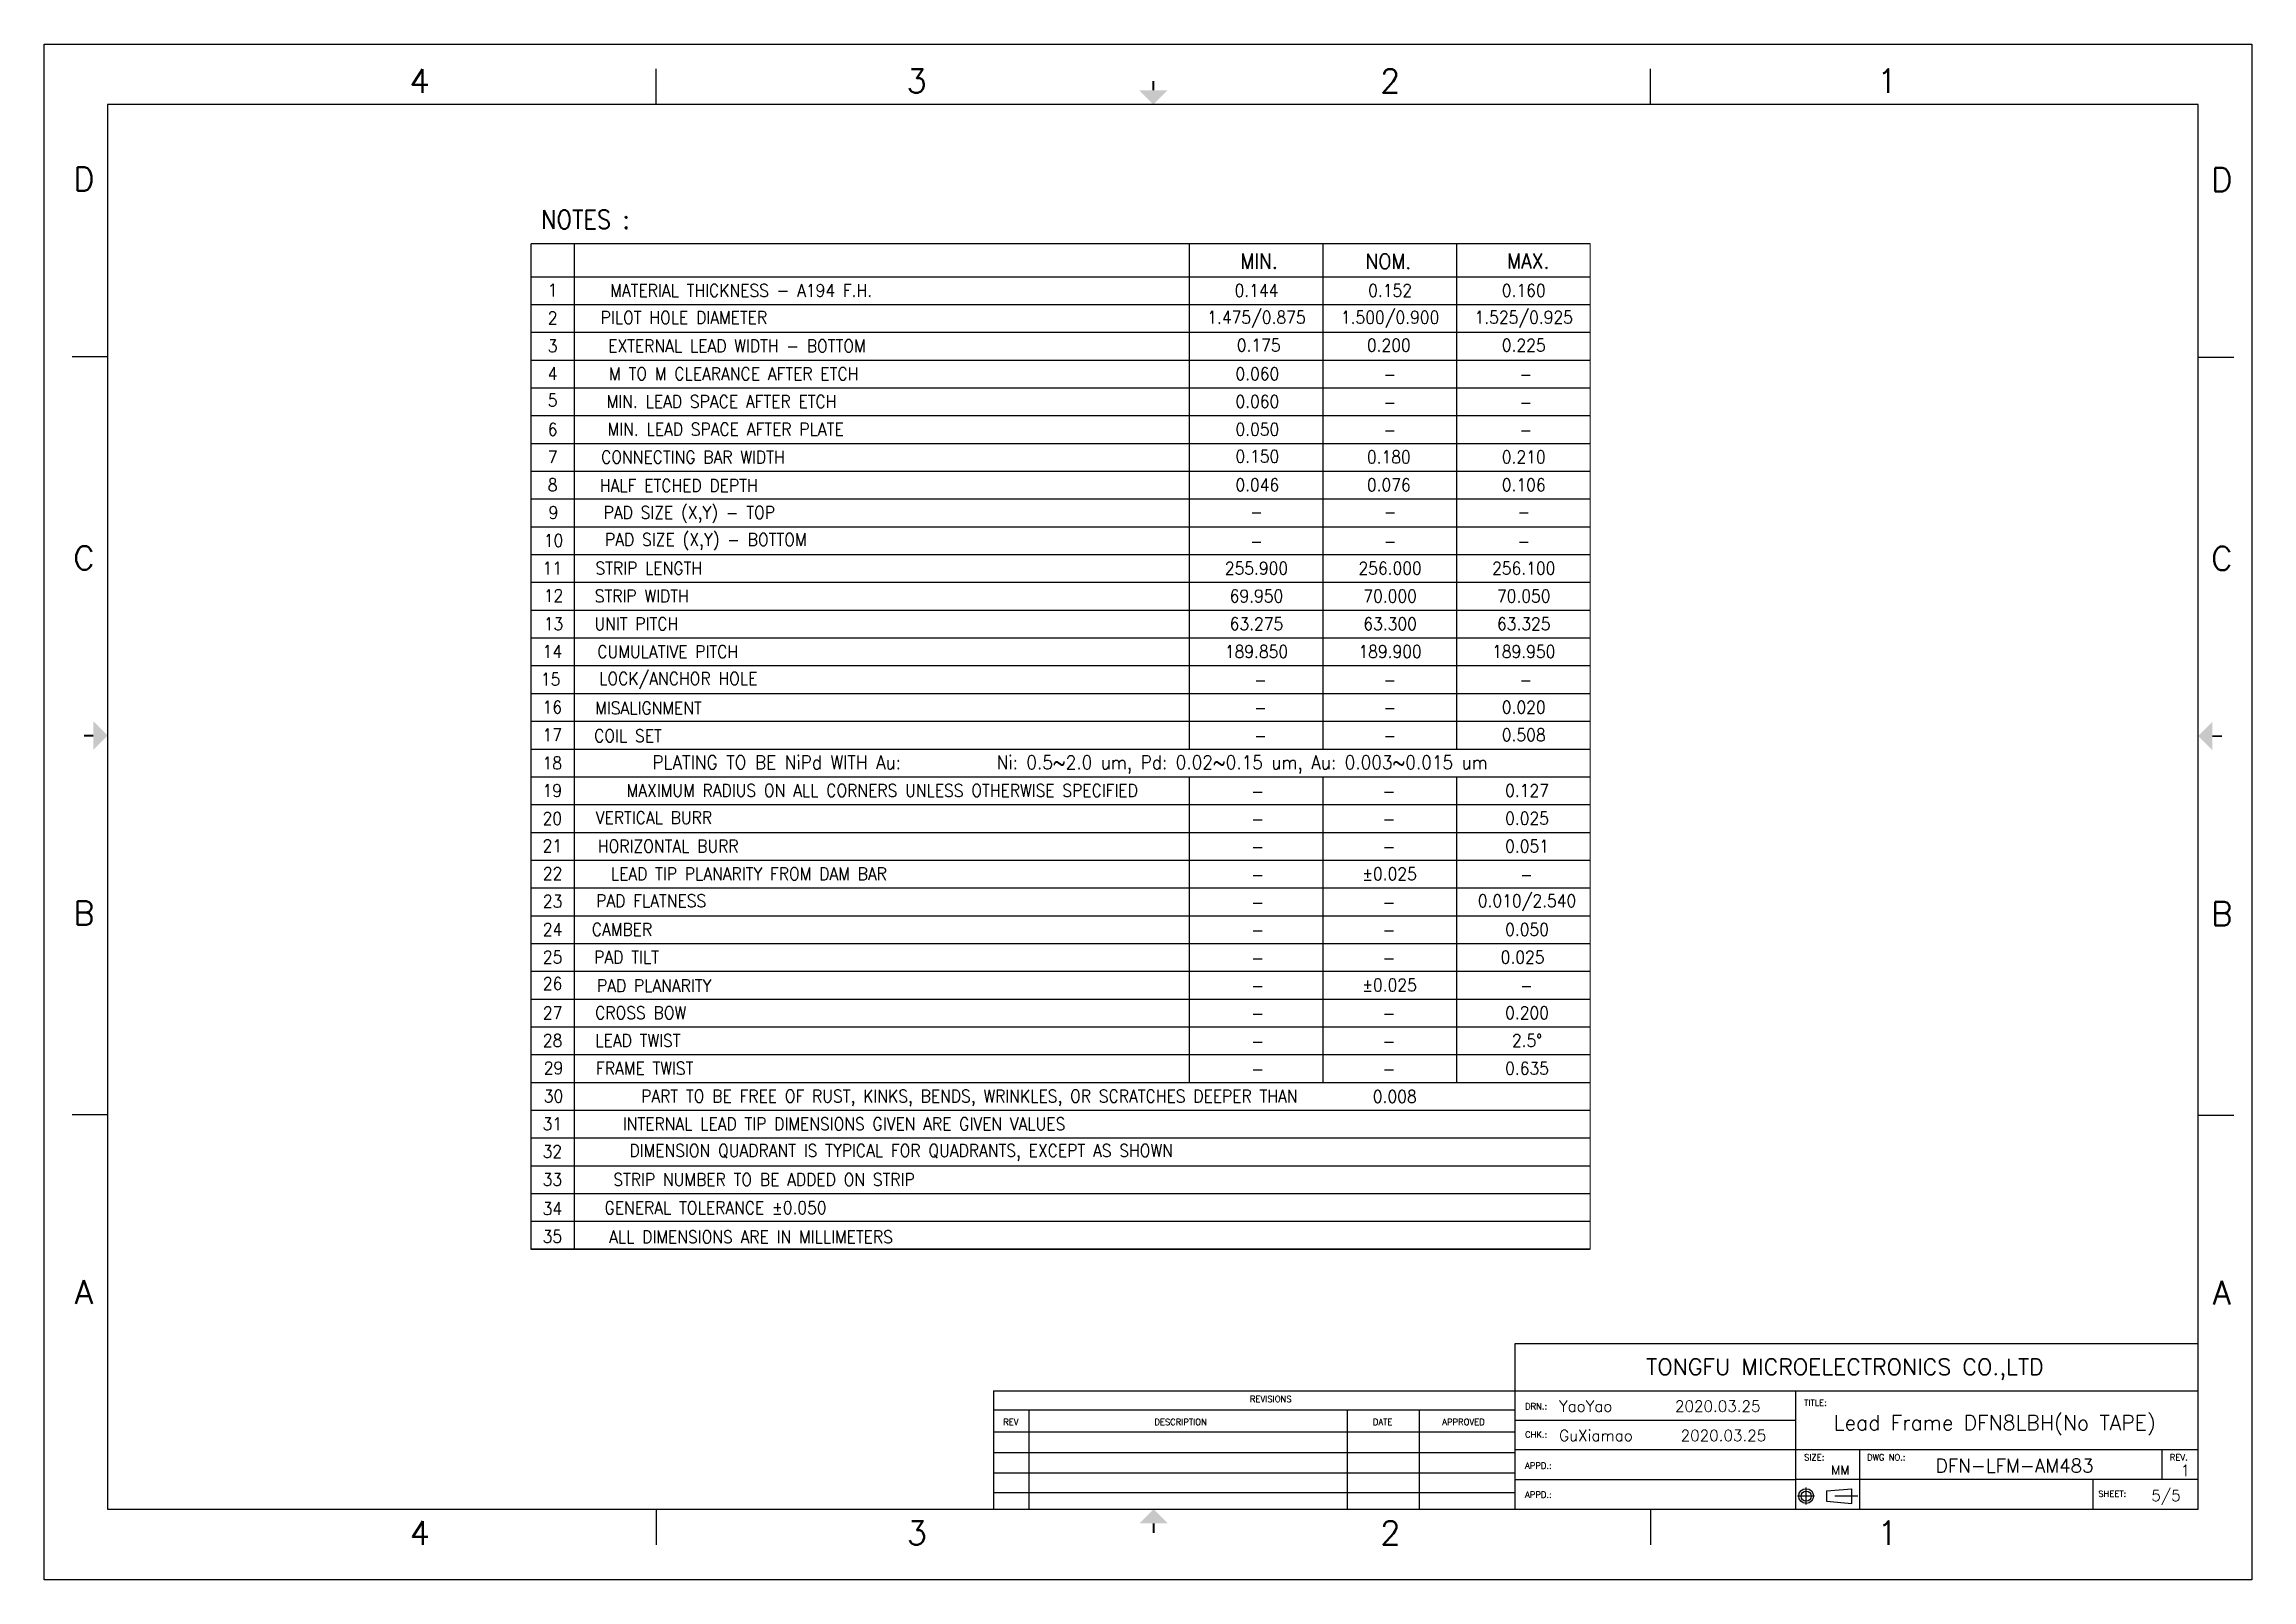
# Model space of a CAD drawing. Header units: millimetres. Extents: x 393.2 to 449.6, y 107.5 to 114.2.
# Drawn here: x 435.77 to 445.43, y 107.5 to 114.22 of the extents above; entities that cross this region are included whole.
import ezdxf
from ezdxf.enums import TextEntityAlignment as Align

# ---------------------------------------------------------------- set-up
doc = ezdxf.new("R2010")
doc.units = ezdxf.units.MM
doc.header["$LTSCALE"] = 0.5
doc.linetypes.add('CENTER', pattern=[50.8, 31.75, -6.35, 6.35, -6.35])
for name, color, linetype in [('1D', 4, 'Continuous'), ('NOTE', 7, 'Continuous'), ('TB', 7, 'Continuous')]:
    doc.layers.add(name, color=color, linetype=linetype)
doc.styles.add('ADESK1', font='romans')
doc.styles.add('ROMANS', font='romans.shx')

msp = doc.modelspace()

# ---------------------------------------------------------------- texts
at = {"color": 0, "style": 'ADESK1'}
for s, p in [('YaoYao       2020.03.25', (442.400942, 108.23736)), ('GuXiamao     2020.03.25', (442.400942, 108.109075))]:
    msp.add_text(s, height=0.0485661, dxfattribs=at).set_placement(p)
at = {"layer": 'NOTE', "color": 7, "style": 'ROMANS', "width": 0.9}
for s, height, p in [('NOTES :', 0.0804837, (438.139607, 113.45209)), ('MIN.', 0.0662807, (441.088078, 113.26976)), ('NOM.', 0.0662807, (441.654134, 113.26915)), ('MAX.', 0.0662807, (442.265911, 113.27037))]:
    msp.add_text(s, height=height, rotation=360, dxfattribs=at).set_placement(p, align=Align.MIDDLE)
at = {"layer": 'NOTE', "color": 3, "style": 'ROMANS', "width": 0.9}
for s, height, p in [('1', 0.055234, (437.996863, 113.143299)), ('MATERIAL THICKNESS - A194 F.H. ', 0.0552339, (438.838915, 113.141984)), ('0.144', 0.0552339, (441.076709, 113.141829)), ('0.152', 0.0552339, (441.66142, 113.141829)), ('0.160', 0.0552339, (442.246131, 113.141829)), ('2', 0.055234, (437.996863, 113.021785)), ('PILOT HOLE DIAMETER', 0.0552339, (438.571431, 113.023032)), ('1.475/0.875', 0.0552339, (441.076709, 113.020315)), ('1.500/0.900', 0.0552339, (441.66142, 113.020315)), ('1.525/0.925', 0.0552339, (442.246131, 113.020315)), ('3', 0.055234, (437.996863, 112.898896)), ('EXTERNAL LEAD WIDTH - BOTTOM', 0.0552339, (438.803401, 112.898955)), ('0.175', 0.055234, (441.086501, 112.902218)), ('0.200', 0.055234, (441.655822, 112.902218)), ('0.225', 0.055234, (442.246131, 112.902218)), ('4', 0.055234, (437.996863, 112.777839)), ('M TO M CLEARANCE AFTER ETCH', 0.0552339, (438.789207, 112.77744)), ('0.060', 0.0552339, (441.080584, 112.777286)), ('-', 0.055234, (441.660305, 112.774697)), ('-', 0.055234, (442.255822, 112.774697)), ('5', 0.055234, (437.996863, 112.661822)), ('MIN. LEAD SPACE AFTER ETCH', 0.0552339, (438.735939, 112.655926)), ('0.060', 0.0552339, (441.080584, 112.655771)), ('-', 0.055234, (441.660305, 112.653182)), ('-', 0.055234, (442.255822, 112.653182)), ('6', 0.055234, (437.996863, 112.533936)), ('MIN. LEAD SPACE AFTER PLATE', 0.0552339, (438.753683, 112.534411)), ('0.050', 0.0552339, (441.080584, 112.534257)), ('0.150', 0.055234, (441.080548, 112.416161)), ('-', 0.055234, (441.660305, 112.531668)), ('-', 0.055234, (442.255822, 112.531668)), ('7', 0.055234, (437.996863, 112.41329)), ('CONNECTING BAR WIDTH', 0.0552339, (438.610484, 112.412897)), ('0.180', 0.055234, (441.655822, 112.413427)), ('0.210', 0.055234, (442.246131, 112.413427)), ('8', 0.055234, (437.996863, 112.291776)), ('HALF ETCHED DEPTH', 0.0552339, (438.548924, 112.288228)), ('0.046', 0.0552339, (441.08051, 112.291227)), ('0.076', 0.0552339, (441.655822, 112.291227)), ('0.106', 0.0552339, (442.246131, 112.291227)), ('9', 0.055234, (438.000912, 112.169938)), ('PAD SIZE (X,Y) - TOP', 0.0552339, (438.59507, 112.166713)), ('-', 0.055234, (441.07671, 112.17313)), ('-', 0.055234, (441.66142, 112.17313)), ('-', 0.055234, (442.246131, 112.17313)), ('10', 0.0552339, (438.000912, 112.048424)), ('PAD SIZE (X,Y) - BOTTOM', 0.0552339, (438.667297, 112.048353)), ('-', 0.055234, (441.07671, 112.044865)), ('-', 0.055234, (441.66142, 112.044865)), ('-', 0.055234, (442.246131, 112.044865)), ('11', 0.0552339, (437.995751, 111.92757)), ('STRIP LENGTH', 0.0552339, (438.41756, 111.926838)), ('255.900', 0.0552339, (441.076709, 111.926684)), ('256.000', 0.0552339, (441.66142, 111.926684)), ('256.100', 0.0552339, (442.246131, 111.926684)), ('12', 0.0552339, (438.000912, 111.806715)), ('STRIP WIDTH', 0.0552339, (438.386787, 111.805324)), ('69.950', 0.0552339, (441.076709, 111.805169)), ('70.000', 0.0552339, (441.66142, 111.805169)), ('70.050', 0.0552339, (442.246131, 111.805169)), ('13', 0.0552339, (438.000912, 111.68388)), ('UNIT PITCH', 0.0552339, (438.363066, 111.683809)), ('63.275', 0.0552339, (441.076709, 111.683654)), ('63.300', 0.0552339, (441.66142, 111.683654)), ('63.325', 0.0552339, (442.246131, 111.683654)), ('14', 0.0552339, (437.995751, 111.563026)), ('CUMULATIVE PITCH', 0.0552339, (438.500411, 111.561844)), ('189.850', 0.0552339, (441.076709, 111.56214)), ('189.900', 0.0552339, (441.66142, 111.56214)), ('189.950', 0.0552339, (442.246131, 111.56214)), ('LOCK/ANCHOR HOLE', 0.0552339, (438.546583, 111.440226)), ('15', 0.0552339, (437.988038, 111.441393)), ('-', 0.055234, (441.093914, 111.438037)), ('-', 0.055234, (441.660305, 111.438037)), ('-', 0.055234, (442.255822, 111.438037)), ('16', 0.0552339, (437.995751, 111.319218)), ('MISALIGNMENT', 0.0552339, (438.416364, 111.315442)), ('-', 0.055234, (441.093914, 111.316522)), ('-', 0.055234, (441.660305, 111.316522)), ('0.020', 0.0552339, (442.246131, 111.319111)), ('17', 0.0552339, (437.995751, 111.197704)), ('COIL SET', 0.0552339, (438.326424, 111.194128)), ('-', 0.055234, (441.093914, 111.195007)), ('-', 0.055234, (441.660305, 111.195007)), ('0.508', 0.0552339, (442.246131, 111.197596)), ('18', 0.0552339, (437.995751, 111.074884)), ('19', 0.0552339, (437.995751, 110.954014)), ('MAXIMUM RADIUS ON ALL CORNERS UNLESS OTHERWISE SPECIFIED', 0.0552339, (439.439046, 110.954722)), ('-', 0.055234, (441.081764, 110.951978)), ('-', 0.055234, (441.656766, 110.951978)), ('0.127', 0.0552339, (442.260571, 110.954567)), ('20', 0.0552339, (437.995751, 110.8325)), ('VERTICAL BURR', 0.0552339, (438.440048, 110.835769)), ('-', 0.055234, (441.081764, 110.830464)), ('-', 0.055234, (441.656766, 110.830464)), ('0.025', 0.0552339, (442.260571, 110.833052)), ('21', 0.0552339, (437.995751, 110.712421)), ('HORIZONTAL BURR', 0.0552339, (438.502778, 110.711693)), ('-', 0.055234, (441.081764, 110.708949)), ('-', 0.055234, (441.656766, 110.708949)), ('0.051', 0.0552339, (442.260571, 110.711538)), ('22', 0.0552339, (437.996863, 110.591494)), ('LEAD TIP PLANARITY FROM DAM BAR', 0.0552339, (438.855443, 110.590178)), ('-', 0.055234, (441.081764, 110.587435)), ('0.010/2.540', 0.0552339, (442.260571, 110.468509)), ('-', 0.055234, (442.258358, 110.587435)), ('23', 0.0552339, (437.996863, 110.469979)), ('PAD FLATNESS', 0.0552339, (438.428202, 110.472318)), ('-', 0.055234, (441.081764, 110.46592)), ('-', 0.055234, (441.656766, 110.46592)), ('24', 0.0552339, (437.996863, 110.34709)), ('CAMBER', 0.0552339, (438.300385, 110.347149)), ('-', 0.055234, (441.081764, 110.344405)), ('-', 0.055234, (441.656766, 110.344405)), ('25', 0.0552339, (437.996863, 110.226034)), ('PAD TILT', 0.0552339, (438.320506, 110.225634)), ('26', 0.0552339, (437.996863, 110.110017)), ('PAD PLANARITY', 0.0552339, (438.441231, 110.100965)), ('-', 0.055234, (441.081764, 110.222891)), ('-', 0.055234, (441.656766, 110.222891)), ('-', 0.055234, (441.081764, 110.101376)), ('-', 0.055234, (442.258358, 110.101376)), ('27', 0.0552339, (437.996863, 109.98213)), ('CROSS BOW', 0.0552339, (438.382052, 109.982605)), ('-', 0.055234, (441.081764, 109.979862)), ('-', 0.055234, (441.656766, 109.979862)), ('28', 0.0552339, (437.996863, 109.861485)), ('LEAD TWIST', 0.0552339, (438.370216, 109.86109)), ('-', 0.055234, (441.081764, 109.858347)), ('-', 0.055234, (441.656766, 109.858347)), ('2.5%%d', 0.0552339, (442.260571, 109.860936)), ('29', 0.0552339, (438.000912, 109.740968)), ('FRAME TWIST', 0.0552339, (438.399806, 109.739576)), ('0.635', 0.0552339, (442.260571, 109.739421)), ('30', 0.0552339, (438.000912, 109.618133)), ('PART TO BE FREE OF RUST, KINKS, BENDS, WRINKLES, OR SCRATCHES DEEPER THAN', 0.0552339, (439.820106, 109.609805)), ('-', 0.055234, (441.081764, 109.736832)), ('0.008', 0.0552339, (441.681764, 109.616414)), ('-', 0.055234, (441.656766, 109.736832)), ('31', 0.0552339, (437.995751, 109.497279)), ('INTERNAL LEAD TIP DIMENSIONS GIVEN ARE GIVEN VALUES', 0.0552339, (439.272107, 109.49628)), ('32', 0.0552339, (437.995751, 109.375764)), ('DIMENSION QUADRANT IS TYPICAL FOR QUADRANTS, EXCEPT AS SHOWN', 0.0552339, (439.521843, 109.371496)), ('33', 0.0552339, (437.995751, 109.253471)), ('STRIP NUMBER TO BE ADDED ON STRIP', 0.0552339, (438.921766, 109.252877)), ('34', 0.0552339, (437.995751, 109.125744)), ('GENERAL TOLERANCE %%P0.050', 0.0552339, (438.709905, 109.12985)), ('35', 0.0552339, (437.995751, 109.00423)), ('ALL DIMENSIONS ARE IN MILLIMETERS', 0.0552339, (438.864954, 109.002025))]:
    msp.add_text(s, height=height, rotation=360, dxfattribs=at).set_placement(p, align=Align.MIDDLE)
msp.add_text('PLATING TO BE NiPd WITH Au:        Ni: 0.5~2.0 um, Pd: 0.02~0.15 um, Au: 0.003~0.015 um', height=0.06028824, dxfattribs=at).set_placement((440.260695, 111.069993), align=Align.MIDDLE)
at = {"layer": 'NOTE', "color": 1, "style": 'ROMANS', "width": 0.9}
for s, p in [('%%P0.025', (441.658979, 110.590023)), ('0.050', (442.260571, 110.346994)), ('0.025', (442.241153, 110.225479)), ('%%P0.025', (441.658979, 110.103965)), ('0.200', (442.260571, 109.98245))]:
    msp.add_text(s, height=0.0552339, rotation=360, dxfattribs=at).set_placement(p, align=Align.MIDDLE)
at = {"layer": 'TB', "style": 'ADESK1'}
for s, height, p in [('Lead Frame DFN8LBH(No TAPE)', 0.06539323, (443.602071, 108.156721)), ('MM', 0.0392697, (443.591618, 107.962266)), ('DFN-LFM-AM483', 0.05885391, (444.048531, 107.97203)), ('1', 0.049087, (445.120689, 107.955582)), ('5/5', 0.048191, (444.992446, 107.846713))]:
    msp.add_text(s, height=height, dxfattribs=at).set_placement(p)

# ---------------------------------------------------------------- blocks, each defined once
blk = doc.blocks.new('FR')
at = {"layer": 'TB'}
for p, q in [((78.32, 188.67), (78.32, 193.22)), ((205.52, 188.67), (205.52, 193.22)), ((8.12, 188.67), (8.12, 9.03)), ((275.59, 188.67), (8.12, 188.67)), ((275.59, 9.03), (275.59, 188.67)), ((3.57, 156.43), (8.12, 156.43)), ((275.59, 156.36), (280.13, 156.36)), ((3.57, 59.52), (8.12, 59.52)), ((275.59, 59.44), (280.13, 59.44)), ((188.21, 30.23), (275.59, 30.23)), ((188.21, 9.03), (188.21, 30.23)), ((121.48, 24.17), (121.48, 9.03)), ((121.48, 24.17), (188.21, 24.17)), ((188.21, 24.17), (275.59, 24.17)), ((224.1, 9.03), (224.1, 24.17)), ((121.48, 21.74), (188.21, 21.74)), ((126.03, 9.03), (126.03, 21.74)), ((166.76, 9.03), (166.76, 21.74)), ((175.96, 9.03), (175.96, 21.74)), ((188.21, 20.42), (224.1, 20.42)), ((121.48, 18.92), (188.21, 18.92)), ((121.48, 16.3), (188.21, 16.3)), ((188.21, 16.66), (275.59, 16.66)), ((232.32, 9.03), (232.32, 16.66)), ((270.99, 12.86), (270.99, 16.66)), ((121.48, 13.68), (188.21, 13.68)), ((188.21, 12.85), (224.1, 12.85)), ((224.1, 12.86), (275.59, 12.86)), ((228.03, 11.36), (231.26, 11.65)), ((228.03, 11.36), (228.03, 10.06)), ((231.26, 9.76), (231.26, 11.65)), ((262.17, 9.03), (262.17, 12.86)), ((8.12, 9.03), (275.59, 9.03)), ((78.35, 4.49), (78.35, 9.03)), ((121.48, 11.17), (188.21, 11.17)), ((205.55, 4.49), (205.55, 9.03)), ((228.03, 10.06), (231.26, 9.76))]:
    blk.add_line(p, q, dxfattribs=at)
at = {"layer": 'TB', "color": 1, "linetype": 'CENTER', "ltscale": 0.002}
for p, q in [((225.43, 9.62), (225.43, 11.79)), ((226.52, 10.71), (224.34, 10.71)), ((232.03, 10.71), (227.29, 10.71))]:
    blk.add_line(p, q, dxfattribs=at)
at = {"layer": 'TB'}
blk.add_lwpolyline([(0, 196.39), (282.46, 196.39), (282.46, 0), (0, 0)], close=True, dxfattribs=at)
at = {"layer": 'TB', "const_width": 0.242}
for points in [[(141.92, 191.7), (141.92, 190.49)], [(5.09, 107.97), (6.3, 107.97)], [(278.62, 107.9), (277.41, 107.9)], [(141.95, 6), (141.95, 7.21)]]:
    blk.add_lwpolyline(points, dxfattribs=at)
at = {"layer": 'TB'}
for radius in [0.945, 0.649]:
    blk.add_circle((225.43, 10.71), radius, dxfattribs=at)
for points in [[(140.1, 190.49), (143.74, 190.49), (141.92, 188.67)], [(6.3, 106.16), (6.3, 109.79), (8.12, 107.97)], [(277.41, 106.08), (277.41, 109.72), (275.59, 107.9)], [(140.13, 7.21), (143.77, 7.21), (141.95, 9.03)]]:
    blk.add_solid(points, dxfattribs=at)
at = {"layer": 'TB', "style": 'ADESK1'}
for s, p in [('4', (48.03, 191.7)), ('3', (111.64, 191.7)), ('2', (172.21, 191.7)), ('1', (235.81, 191.7)), ('D', (5.09, 179.15)), ('D', (278.62, 179.07)), ('C', (5.09, 130.69)), ('C', (278.62, 130.62)), ('B', (5.09, 85.26)), ('B', (278.62, 85.19)), ('A', (5.09, 36.8)), ('A', (278.62, 36.73)), ('4', (48.06, 6)), ('3', (111.66, 6)), ('2', (172.24, 6)), ('1', (235.84, 6))]:
    blk.add_text(s, height=3.03, dxfattribs=at).set_placement(p, align=Align.MIDDLE_CENTER)
for s, height, p in [('TONGFU MICROELECTRONICS CO.,LTD', 2.0747, (204.97, 26.2)), ('REVISIONS', 0.787, (154.27, 22.74)), ('TITLE:', 0.787, (225.17, 22.25)), ('REV', 0.787, (122.71, 19.8)), ('DESCRIPTION', 0.7874, (142.04, 19.8)), ('DATE', 0.787, (170, 19.8)), ('APPROVED', 0.787, (178.88, 19.8)), ('DRN.:', 0.787, (189.47, 21.8)), ('CHK.:', 0.787, (189.47, 18.19)), ('APPD.:', 0.787, (189.47, 14.21)), ('SIZE:', 0.787, (225.17, 15.28)), ('MM', 1.148, (228.62, 13.47)), ('DWG NO.:', 0.787, (233.22, 15.28)), ('REV.', 0.787, (271.96, 15.28)), ('SHEET:', 0.787, (262.81, 10.61)), ('APPD.:', 0.787, (189.47, 10.49))]:
    blk.add_text(s, height=height, dxfattribs=at).set_placement(p)

# ---------------------------------------------------------------- linework, layer by layer
at = {"layer": '1D', "color": 7, "linetype": 'ByBlock', "lineweight": 0}
for p, q in [((445.432052, 107.502288), (445.432052, 114.218872)), ((435.772064, 107.502288), (445.432052, 107.502288))]:
    msp.add_line(p, q, dxfattribs=at)
at = {"layer": 'NOTE', "color": 7}
for p, q in [((437.901834, 113.345908), (437.901834, 111.014567)), ((437.901834, 111.014567), (437.901834, 109.434879)), ((437.901834, 109.434879), (437.901834, 108.948821))]:
    msp.add_line(p, q, dxfattribs=at)
at = {"layer": 'NOTE', "color": 3}
for p, q in [((438.092567, 108.948821), (438.092567, 113.345908)), ((437.901834, 113.20183), (442.536924, 113.20183)), ((437.901834, 113.080315), (442.536924, 113.080315)), ((437.901834, 112.958801), (442.536924, 112.958801)), ((437.901834, 112.837286), (442.536924, 112.837286)), ((437.901834, 112.715772), (442.536924, 112.715772)), ((437.901834, 112.594257), (442.536924, 112.594257)), ((437.901834, 112.472742), (442.536924, 112.472742)), ((437.901834, 112.351228), (442.536924, 112.351228)), ((437.901834, 112.229713), (442.536924, 112.229713)), ((437.901834, 112.108199), (442.536924, 112.108199)), ((437.901834, 111.986684), (442.536924, 111.986684)), ((437.901834, 111.865169), (442.536924, 111.865169)), ((437.901834, 111.743655), (442.536924, 111.743655)), ((437.901834, 111.62214), (442.536924, 111.62214)), ((437.901834, 111.500626), (442.536924, 111.500626)), ((437.901834, 111.379111), (442.536924, 111.379111)), ((437.901834, 111.257597), (442.536924, 111.257597)), ((437.901834, 111.136082), (442.536924, 111.136082)), ((437.901834, 111.014567), (442.536924, 111.014567)), ((437.901834, 110.893053), (442.536924, 110.893053)), ((437.901834, 110.771539), (442.536924, 110.771539)), ((437.901834, 110.650024), (442.536924, 110.650024)), ((437.901834, 110.52851), (442.536924, 110.52851)), ((437.901834, 110.406995), (442.536924, 110.406995)), ((437.901834, 110.285481), (442.536924, 110.285481)), ((437.901834, 110.163966), (442.536924, 110.163966)), ((437.901834, 110.042452), (442.536924, 110.042452)), ((437.901834, 109.920937), (442.536924, 109.920937)), ((437.901834, 109.799422), (442.536924, 109.799422)), ((437.901834, 109.677908), (442.536924, 109.677908)), ((437.901834, 109.556393), (442.536924, 109.556393)), ((437.901834, 109.556393), (442.536924, 109.556393)), ((437.901834, 109.434879), (442.536924, 109.434879)), ((437.901834, 109.313364), (442.536924, 109.313364)), ((437.901834, 109.191849), (442.536924, 109.191849)), ((437.901834, 109.070335), (442.536924, 109.070335)), ((437.901834, 108.948821), (442.536924, 108.948821))]:
    msp.add_line(p, q, dxfattribs=at)
at = {"layer": 'NOTE', "color": 7, "const_width": 0.005523}
for points in [[(437.901834, 113.345908), (442.536924, 113.345908)], [(440.782792, 111.136082), (440.782792, 113.345908)], [(441.367502, 111.136082), (441.367502, 113.345908)], [(441.952213, 111.136082), (441.952213, 113.345908)], [(442.536918, 111.014567), (442.536924, 113.345908)], [(440.782792, 109.677908), (440.782792, 111.014568)], [(441.367502, 109.677908), (441.367502, 111.014568)], [(441.952213, 109.677908), (441.952213, 111.014568)], [(442.536924, 108.948821), (442.536918, 111.017689)], [(437.901834, 108.948821), (442.536924, 108.948821)]]:
    msp.add_lwpolyline(points, dxfattribs=at)

# ---------------------------------------------------------------- block references
at = {"layer": 'TB', "xscale": 0.0341999999999985, "yscale": 0.0341999999999985, "zscale": 0.0341999999999985}
msp.add_blockref('FR', (435.772064, 107.502288), dxfattribs=at)

msp.set_redraw_order([(e.dxf.handle, doc.entitydb.next_handle()) for e in msp.query("TEXT MTEXT ATTDEF DIMENSION ARC_DIMENSION")])  # texts and dimensions are drawn at this point

doc.saveas('drawing.dxf')
